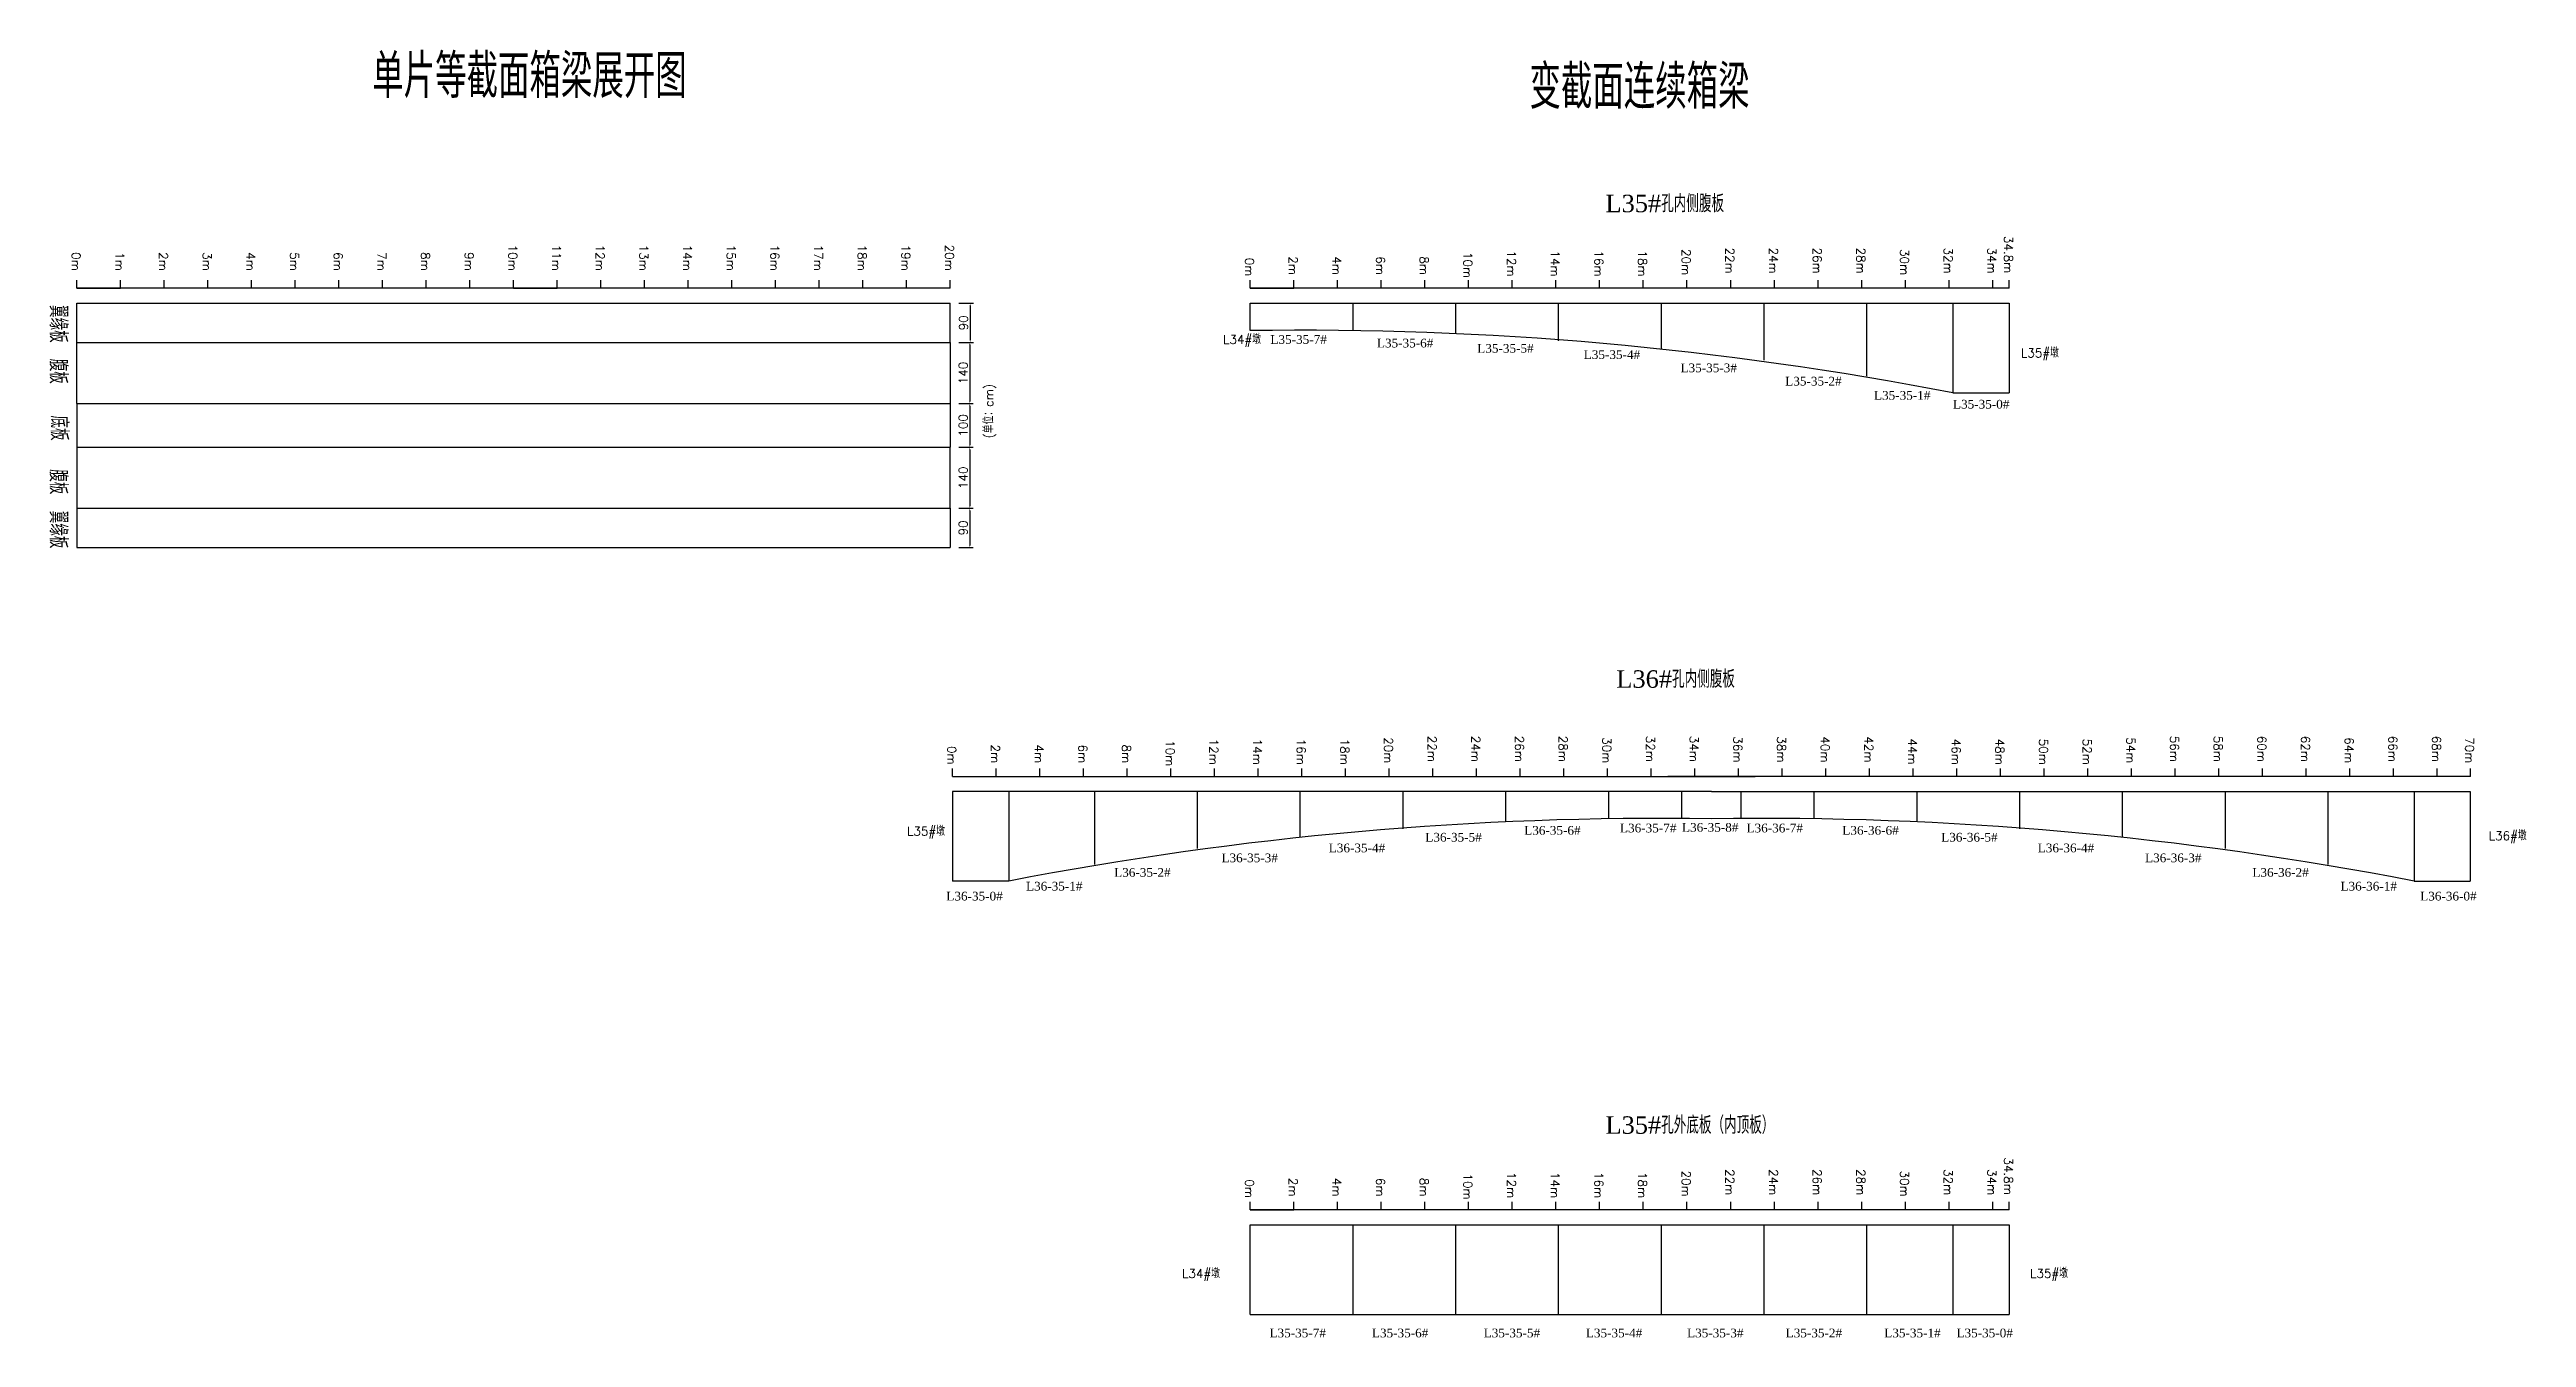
# Model space of a CAD drawing. Header units: millimetres. Extents: x -1282 to 12907, y -5521 to 1235.
# Drawn here: x 7235 to 12907, y -1802 to 1149 of the extents above; entities that cross this region are included whole.
import ezdxf

# ---------------------------------------------------------------- set-up
doc = ezdxf.new("R2010")
doc.units = ezdxf.units.MM
doc.layers.add('底图', color=7, linetype='Continuous')
doc.styles.get("Standard").update_dxf_attribs({"font": 'txt', "bigfont": 'gbcbig.shx'})
doc.dimstyles.new('ISO-25', dxfattribs={"dimtxt": 20, "dimasz": 5, "dimexe": 8, "dimexo": 20, "dimgap": 5, "dimtad": 1, "dimtxsty": 'Standard', "dimcen": 10, "dimadec": 0, "dimazin": 0, "dimtfac": 1, "dimtmove": 0, "dimatfit": 3, "dimfxl": 1, "dimarcsym": 0})

msp = doc.modelspace()

# ---------------------------------------------------------------- texts
at = {"layer": '底图'}
for s, p in [('12m', (10573.099, 688.511)), ('14m', (10673.099, 688.511)), ('16m', (10773.099, 688.511)), ('18m', (10873.099, 688.511)), ('20m', (10973.099, 691.844)), ('22m', (11073.099, 695.177)), ('24m', (11173.099, 695.177)), ('26m', (11273.099, 695.177)), ('28m', (11373.099, 695.177)), ('30m', (11473.099, 691.844)), ('32m', (11573.099, 695.177)), ('34m', (11673.099, 695.177)), ('34.8m', (11711.006, 721.844)), ('0m', (9973.099, 671.844)), ('2m', (10073.099, 675.177)), ('4m', (10173.099, 675.177)), ('6m', (10273.099, 675.177)), ('8m', (10373.099, 675.177)), ('10m', (10473.099, 685.177)), ('0m', (9291.222, -446.762)), ('2m', (9391.222, -443.429)), ('4m', (9491.222, -443.429)), ('6m', (9591.222, -443.429)), ('8m', (9691.222, -443.429)), ('10m', (9791.222, -433.429)), ('12m', (9891.222, -430.096)), ('14m', (9991.222, -430.096)), ('16m', (10091.222, -430.096)), ('18m', (10191.222, -430.096)), ('20m', (10291.222, -426.762)), ('22m', (10391.222, -423.429)), ('24m', (10491.222, -423.429)), ('26m', (10591.222, -423.429)), ('28m', (10691.222, -423.429)), ('30m', (10791.222, -426.762)), ('32m', (10891.222, -423.429)), ('34m', (10991.222, -423.429)), ('36m', (11091.222, -424.71)), ('38m', (11191.222, -424.71)), ('40m', (11291.222, -424.71)), ('42m', (11391.222, -424.71)), ('44m', (11491.222, -429.685)), ('46m', (11591.222, -430.096)), ('48m', (11691.222, -430.096)), ('50m', (11791.222, -430.096)), ('52m', (11891.222, -430.096)), ('54m', (11991.222, -426.762)), ('56m', (12091.222, -423.429)), ('58m', (12191.222, -423.429)), ('60m', (12291.222, -423.429)), ('62m', (12391.222, -423.429)), ('64m', (12491.222, -426.762)), ('66m', (12591.222, -423.429)), ('68m', (12691.222, -423.429)), ('70m', (12767.035, -426.713)), ('34.8m', (11711.006, -1389.641)), ('0m', (9973.099, -1439.641)), ('2m', (10073.099, -1436.307)), ('4m', (10173.099, -1436.307)), ('6m', (10273.099, -1436.307)), ('8m', (10373.099, -1436.307)), ('10m', (10473.099, -1426.307)), ('12m', (10573.099, -1422.974)), ('14m', (10673.099, -1422.974)), ('16m', (10773.099, -1422.974)), ('18m', (10873.099, -1422.974)), ('20m', (10973.099, -1419.641)), ('22m', (11073.099, -1416.307)), ('24m', (11173.099, -1416.307)), ('26m', (11273.099, -1416.307)), ('28m', (11373.099, -1416.307)), ('30m', (11473.099, -1419.641)), ('32m', (11573.099, -1416.307)), ('34m', (11673.099, -1416.307))]:
    msp.add_text(s, height=20, rotation=270, dxfattribs=at).set_placement(p)
for s, insert, char_height, width, attachment_point in [('单片等截面箱梁展开图', (7974.314, 1138.028), 100, 705.605, 1), ('变截面连续箱梁', (10624.155, 1113.276), 100, 945.17795, 1), ('{\\fTimes New Roman|b0|i0|c186|p18;L35#}孔内侧腹板', (10798.291, 816.23), 40, 419.4294, 1), ('L34#墩', (10009.6, 467.95), 20, 137.0343, 9), ('{\\fTimes New Roman|b0|i0|c186|p18;L35-35-7#}', (10160.221, 474.222), 20, 137.0343, 9), ('{\\fTimes New Roman|b0|i0|c186|p18;L35-35-6#}', (10404.121, 466.102), 20, 137.0343, 9), ('{\\fTimes New Roman|b0|i0|c186|p18;L35-35-5#}', (10633.793, 453.922), 20, 137.0343, 9), ('{\\fTimes New Roman|b0|i0|c186|p18;L35-35-4#}', (10877.692, 439.713), 20, 137.0343, 9), ('L35#墩', (11836.493, 437.025), 20, 137.0343, 9), ('{\\fTimes New Roman|b0|i0|c186|p18;L35-35-3#}', (11099.234, 409.264), 20, 137.0343, 9), ('{\\fTimes New Roman|b0|i0|c186|p18;L35-35-2#}', (11339.068, 378.816), 20, 137.0343, 9), ('{\\fTimes New Roman|b0|i0|c186|p18;L35-35-1#}', (11542.317, 346.337), 20, 137.0343, 9), ('{\\fTimes New Roman|b0|i0|c186|p18;L35-35-0#}', (11723.209, 326.038), 20, 137.0343, 9), ('{\\fTimes New Roman|b0|i0|c186|p18;L36#}孔内侧腹板', (10823.085, -273.327), 40, 419.4294, 1), ('{\\fTimes New Roman|b0|i0|c186|p18;L36-35-8#}', (11102.675, -643.557), 20, 137.0343, 9), ('L35#墩', (9285.786, -658.876), 20, 137.0343, 9), ('{\\fTimes New Roman|b0|i0|c186|p18;L36-35-4#}', (10293.818, -690.652), 20, 137.0343, 9), ('{\\fTimes New Roman|b0|i0|c186|p18;L36-35-5#}', (10514.943, -666.114), 20, 137.0343, 9), ('{\\fTimes New Roman|b0|i0|c186|p18;L36-35-6#}', (10741.334, -650.339), 20, 137.0343, 9), ('{\\fTimes New Roman|b0|i0|c186|p18;L36-35-7#}', (10960.704, -645.081), 20, 137.0343, 9), ('{\\fTimes New Roman|b0|i0|c186|p18;L36-36-7#}', (11121.22, -645.081), 20, 137.0343, 7), ('{\\fTimes New Roman|b0|i0|c186|p18;L36-36-6#}', (11340.591, -650.339), 20, 137.0343, 7), ('{\\fTimes New Roman|b0|i0|c186|p18;L36-36-5#}', (11566.981, -666.114), 20, 137.0343, 7), ('{\\fTimes New Roman|b0|i0|c186|p18;L36-36-4#}', (11788.107, -690.652), 20, 137.0343, 7), ('L36#墩', (12907.561, -669.109), 20, 137.0343, 9), ('{\\fTimes New Roman|b0|i0|c186|p18;L36-35-2#}', (9802.428, -746.74), 20, 137.0343, 9), ('{\\fTimes New Roman|b0|i0|c186|p18;L36-35-3#}', (10048.123, -713.438), 20, 137.0343, 9), ('{\\fTimes New Roman|b0|i0|c186|p18;L36-36-3#}', (12033.802, -713.438), 20, 137.0343, 7), ('{\\fTimes New Roman|b0|i0|c186|p18;L36-36-2#}', (12279.497, -746.74), 20, 137.0343, 7), ('{\\fTimes New Roman|b0|i0|c186|p18;L36-35-0#}', (9418.09, -801.074), 20, 137.0343, 9), ('{\\fTimes New Roman|b0|i0|c186|p18;L36-35-1#}', (9600.607, -778.289), 20, 137.0343, 9), ('{\\fTimes New Roman|b0|i0|c186|p18;L36-36-1#}', (12481.318, -778.289), 20, 137.0343, 7), ('{\\fTimes New Roman|b0|i0|c186|p18;L36-36-0#}', (12663.834, -801.074), 20, 137.0343, 7), ('{\\fTimes New Roman|b0|i0|c186|p18;L35#}孔外底板（内顶板）', (10798.291, -1295.255), 40, 419.4294, 1), ('L34#墩', (9915.519, -1672.284), 20, 137.0343, 9), ('L35#墩', (11857.4, -1671.888), 20, 137.0343, 9), ('{\\fTimes New Roman|b0|i0|c186|p18;L35-35-7#}', (10158.097, -1802.053), 20, 137.0343, 9), ('{\\fTimes New Roman|b0|i0|c186|p18;L35-35-6#}', (10392.648, -1802.053), 20, 137.0343, 9), ('{\\fTimes New Roman|b0|i0|c186|p18;L35-35-5#}', (10648.655, -1802.053), 20, 137.0343, 9), ('{\\fTimes New Roman|b0|i0|c186|p18;L35-35-4#}', (10882.489, -1802.053), 20, 137.0343, 9), ('{\\fTimes New Roman|b0|i0|c186|p18;L35-35-3#}', (11114.306, -1802.053), 20, 137.0343, 9), ('{\\fTimes New Roman|b0|i0|c186|p18;L35-35-2#}', (11340.077, -1802.053), 20, 137.0343, 9), ('{\\fTimes New Roman|b0|i0|c186|p18;L35-35-1#}', (11565.847, -1802.053), 20, 137.0343, 9), ('{\\fTimes New Roman|b0|i0|c186|p18;L35-35-0#}', (11731.143, -1802.053), 20, 137.0343, 9)]:
    msp.add_mtext(s, dxfattribs=dict(at, insert=insert, char_height=char_height, width=width, attachment_point=attachment_point))
for s, insert, char_height, width, attachment_point, rotation in [('0m', (7286.088, 641.844), 20, 90.49877, 9, 270), ('2m', (7486.088, 641.844), 20, 90.49877, 9, 270), ('3m', (7586.088, 641.844), 20, 90.49877, 9, 270), ('4m', (7686.088, 641.844), 20, 90.49877, 9, 270), ('5m', (7786.088, 641.844), 20, 90.49877, 9, 270), ('6m', (7886.088, 641.844), 20, 90.49877, 9, 270), ('7m', (7986.088, 641.844), 20, 90.49877, 9, 270), ('8m', (8086.088, 641.844), 20, 90.49877, 9, 270), ('9m', (8186.088, 641.844), 20, 90.49877, 9, 270), ('10m', (8286.088, 641.844), 20, 90.49877, 9, 270), ('11m', (8386.088, 641.844), 20, 90.49877, 9, 270), ('12m', (8486.088, 641.844), 20, 90.49877, 9, 270), ('13m', (8586.088, 641.844), 20, 90.49877, 9, 270), ('14m', (8686.088, 641.844), 20, 90.49877, 9, 270), ('15m', (8786.088, 641.844), 20, 90.49877, 9, 270), ('16m', (8886.088, 641.844), 20, 90.49877, 9, 270), ('17m', (8986.088, 641.844), 20, 90.49877, 9, 270), ('18m', (9086.088, 641.844), 20, 90.49877, 9, 270), ('19m', (9186.088, 641.844), 20, 90.49877, 9, 270), ('20m', (9286.088, 641.844), 20, 90.49877, 9, 270), ('1m', (7386.088, 641.844), 20, 90.49877, 9, 270), ('翼缘板', (7235.404, 563.592), 40, 230.21945, 7, 270), ('腹板', (7235.404, 440.569), 40, 230.21945, 7, 270), ('(单位：cm)', (9402.985, 382.996), 20, 137.0343, 9, 90), ('底板', (7237.611, 310.501), 40, 230.21945, 7, 270), ('腹板', (7235.404, 187.364), 40, 230.21945, 7, 270), ('翼缘板', (7235.404, 92.252), 40, 230.21945, 7, 270)]:
    msp.add_mtext(s, dxfattribs=dict(at, insert=insert, char_height=char_height, width=width, attachment_point=attachment_point, rotation=rotation))

# ---------------------------------------------------------------- blocks, each defined once
blk = doc.blocks.new('*D23')
at = {"layer": 'Defpoints', "color": 0}
for p in [(9297.9, 477.8), (9297.9, 337.8), (9342.6, 337.8)]:
    blk.add_point(p, dxfattribs=at)
at = {"layer": '底图', "color": 0, "lineweight": -2}
for p, q in [((9317.9, 477.8), (9350.6, 477.8)), ((9342.6, 472.8), (9342.6, 342.8)), ((9317.9, 337.8), (9350.6, 337.8))]:
    blk.add_line(p, q, dxfattribs=at)
at = {"layer": '底图', "color": 0}
for points in [[(9341.7, 472.8), (9343.4, 472.8), (9342.6, 477.8)], [(9341.7, 342.8), (9343.4, 342.8), (9342.6, 337.8)]]:
    blk.add_solid(points, dxfattribs=at)
at = {"layer": '底图', "color": 0, "insert": (9327.6, 407.8), "char_height": 20, "attachment_point": 5, "rotation": 90}
blk.add_mtext('140', dxfattribs=at)
blk = doc.blocks.new('*D18')
at = {"layer": 'Defpoints', "color": 0}
for p in [(9297.9, 337.8), (9297.9, 237.8), (9342.6, 237.8)]:
    blk.add_point(p, dxfattribs=at)
at = {"layer": '底图', "color": 0, "lineweight": -2}
for p, q in [((9317.9, 337.8), (9350.6, 337.8)), ((9342.6, 332.8), (9342.6, 242.8)), ((9317.9, 237.8), (9350.6, 237.8))]:
    blk.add_line(p, q, dxfattribs=at)
at = {"layer": '底图', "color": 0}
for points in [[(9341.7, 332.8), (9343.4, 332.8), (9342.6, 337.8)], [(9341.7, 242.8), (9343.4, 242.8), (9342.6, 237.8)]]:
    blk.add_solid(points, dxfattribs=at)
at = {"layer": '底图', "color": 0, "insert": (9327.6, 287.8), "char_height": 20, "attachment_point": 5, "rotation": 90}
blk.add_mtext('100', dxfattribs=at)
blk = doc.blocks.new('*D19')
at = {"layer": 'Defpoints', "color": 0}
for p in [(9297.9, 237.8), (9297.9, 97.8), (9342.6, 97.8)]:
    blk.add_point(p, dxfattribs=at)
at = {"layer": '底图', "color": 0, "lineweight": -2}
for p, q in [((9317.9, 237.8), (9350.6, 237.8)), ((9342.6, 232.8), (9342.6, 102.8)), ((9317.9, 97.8), (9350.6, 97.8))]:
    blk.add_line(p, q, dxfattribs=at)
at = {"layer": '底图', "color": 0}
for points in [[(9341.7, 232.8), (9343.4, 232.8), (9342.6, 237.8)], [(9341.7, 102.8), (9343.4, 102.8), (9342.6, 97.8)]]:
    blk.add_solid(points, dxfattribs=at)
at = {"layer": '底图', "color": 0, "insert": (9327.6, 167.8), "char_height": 20, "attachment_point": 5, "rotation": 90}
blk.add_mtext('140', dxfattribs=at)
blk = doc.blocks.new('*D20')
at = {"layer": 'Defpoints', "color": 0}
for p in [(9297.9, 97.8), (9297.9, 7.8), (9342.6, 7.8)]:
    blk.add_point(p, dxfattribs=at)
at = {"layer": '底图', "color": 0, "lineweight": -2}
for p, q in [((9317.9, 97.8), (9350.6, 97.8)), ((9342.6, 92.8), (9342.6, 12.8)), ((9317.9, 7.8), (9350.6, 7.8))]:
    blk.add_line(p, q, dxfattribs=at)
at = {"layer": '底图', "color": 0}
for points in [[(9341.7, 92.8), (9343.4, 92.8), (9342.6, 97.8)], [(9341.7, 12.8), (9343.4, 12.8), (9342.6, 7.8)]]:
    blk.add_solid(points, dxfattribs=at)
at = {"layer": '底图', "color": 0, "insert": (9327.6, 52.8), "char_height": 20, "attachment_point": 5, "rotation": 90}
blk.add_mtext('90', dxfattribs=at)
blk = doc.blocks.new('*D21')
at = {"layer": 'Defpoints', "color": 0}
for p in [(9297.9, 567.8), (9297.9, 477.8), (9343.4, 477.8)]:
    blk.add_point(p, dxfattribs=at)
at = {"layer": '底图', "color": 0, "lineweight": -2}
for p, q in [((9317.9, 567.8), (9351.4, 567.8)), ((9343.4, 562.8), (9343.4, 482.8)), ((9317.9, 477.8), (9351.4, 477.8))]:
    blk.add_line(p, q, dxfattribs=at)
at = {"layer": '底图', "color": 0}
for points in [[(9342.6, 562.8), (9344.2, 562.8), (9343.4, 567.8)], [(9342.6, 482.8), (9344.2, 482.8), (9343.4, 477.8)]]:
    blk.add_solid(points, dxfattribs=at)
at = {"layer": '底图', "color": 0, "insert": (9328.4, 522.8), "char_height": 20, "attachment_point": 5, "rotation": 90}
blk.add_mtext('90', dxfattribs=at)

# ---------------------------------------------------------------- dimensions: what is measured, and where the dimension line sits
at = {"layer": '底图'}
for base, p1, p2, angle, picture, middle in [((9343.407, 477.828), (9297.922, 567.828), (9297.922, 477.828), 90, '*D21', (9328.407, 522.828)), ((9342.573, 337.828), (9297.922, 477.828), (9297.922, 337.828), 270, '*D23', (9327.573, 407.828))]:
    dim = msp.add_linear_dim(base=base, p1=p1, p2=p2, angle=angle, dimstyle='ISO-25', dxfattribs=at)
    dim.commit()
    dim.dimension.update_dxf_attribs({"geometry": picture, "text_midpoint": middle})
for base, p1, p2, picture, middle in [((9342.573, 237.828), (9297.922, 337.828), (9297.922, 237.828), '*D18', (9327.573, 287.828)), ((9342.573, 97.828), (9297.922, 237.828), (9297.922, 97.828), '*D19', (9327.573, 167.828)), ((9342.573, 7.828), (9297.922, 97.828), (9297.922, 7.828), '*D20', (9327.573, 52.828))]:
    dim = msp.add_linear_dim(base=base, p1=p1, p2=p2, angle=270, dimstyle='ISO-25', override={"dimtmove": 1}, dxfattribs=at)
    dim.commit()
    dim.dimension.update_dxf_attribs({"geometry": picture, "text_midpoint": middle})

# ---------------------------------------------------------------- linework, layer by layer
at = {"layer": '底图'}
for p, q in [((7297.922, 601.901), (7297.922, 620.508)), ((8297.922, 601.901), (7297.922, 601.901)), ((7297.922, 601.901), (7397.922, 601.901)), ((7297.922, 567.828), (9297.922, 567.828)), ((7297.922, 477.828), (7297.922, 567.828)), ((7397.922, 601.901), (7397.922, 620.508)), ((7497.922, 601.901), (7497.922, 620.508)), ((7597.922, 601.901), (7597.922, 620.508)), ((7697.922, 601.901), (7697.922, 620.508)), ((7797.922, 601.901), (7797.922, 620.508)), ((7897.922, 601.901), (7897.922, 620.508)), ((7997.922, 601.901), (7997.922, 620.508)), ((8097.922, 601.901), (8097.922, 620.508)), ((8197.922, 601.901), (8197.922, 620.508)), ((8297.922, 601.901), (8297.922, 620.508)), ((8297.922, 601.901), (8297.922, 620.508)), ((9297.922, 601.901), (8297.922, 601.901)), ((8297.922, 601.901), (8397.922, 601.901)), ((8397.922, 601.901), (8397.922, 620.508)), ((8497.922, 601.901), (8497.922, 620.508)), ((8597.922, 601.901), (8597.922, 620.508)), ((8697.922, 601.901), (8697.922, 620.508)), ((8797.922, 601.901), (8797.922, 620.508)), ((8897.922, 601.901), (8897.922, 620.508)), ((8997.922, 601.901), (8997.922, 620.508)), ((9097.922, 601.901), (9097.922, 620.508)), ((9197.922, 601.901), (9197.922, 620.508)), ((9297.922, 601.901), (9297.922, 620.508)), ((9297.922, 477.828), (9297.922, 567.828)), ((9984.933, 601.901), (9984.933, 620.508)), ((11722.84, 601.901), (9984.933, 601.901)), ((9984.933, 601.901), (10084.933, 601.901)), ((9984.933, 567.828), (11722.568, 567.828)), ((9984.933, 504.937), (9984.933, 567.828)), ((10084.933, 601.901), (10084.933, 620.508)), ((10184.933, 601.901), (10184.933, 620.508)), ((10220.295, 504.982), (10220.295, 567.828)), ((10284.933, 601.901), (10284.933, 620.508)), ((10384.933, 601.901), (10384.933, 620.508)), ((10455.657, 497.914), (10455.657, 567.828)), ((10484.933, 601.901), (10484.933, 620.508)), ((10584.933, 601.901), (10584.933, 620.508)), ((10684.933, 601.901), (10684.933, 620.508)), ((10691.019, 481.772), (10691.019, 567.828)), ((10784.933, 601.901), (10784.933, 620.508)), ((10884.933, 601.901), (10884.933, 620.508)), ((10926.38, 464.224), (10926.38, 567.828)), ((10984.933, 601.901), (10984.933, 620.508)), ((11084.933, 601.901), (11084.933, 620.508)), ((11161.742, 437.139), (11161.742, 567.828)), ((11184.933, 601.901), (11184.933, 620.508)), ((11284.933, 601.901), (11284.933, 620.508)), ((11384.933, 601.901), (11384.933, 620.508)), ((11397.104, 400.386), (11397.104, 567.828)), ((11484.933, 601.901), (11484.933, 620.508)), ((11584.933, 601.901), (11584.933, 620.508)), ((11593.63, 567.828), (11593.63, 362.158)), ((11684.933, 601.901), (11684.933, 620.508)), ((11722.568, 567.828), (11722.568, 362.158)), ((11722.84, 601.901), (11722.84, 620.508)), ((7297.922, 477.828), (9297.922, 477.828)), ((7297.922, 337.828), (7297.922, 477.828)), ((9297.922, 477.828), (9297.922, 337.828)), ((11593.63, 362.158), (11722.568, 362.158)), ((7297.922, 337.828), (7297.922, 237.828)), ((7297.922, 337.828), (9297.922, 337.828)), ((9297.922, 337.828), (9297.922, 237.828)), ((7297.922, 237.828), (7297.922, 97.828)), ((7297.922, 237.828), (9297.922, 237.828)), ((9297.922, 97.828), (9297.922, 237.828)), ((7297.922, 97.828), (9297.922, 97.828)), ((7297.922, 97.828), (7297.922, 7.828)), ((9297.922, 97.828), (9297.922, 7.828)), ((7297.922, 7.828), (9297.922, 7.828)), ((9303.056, -516.705), (9303.056, -498.098)), ((9403.056, -516.705), (9403.056, -498.098)), ((9503.056, -516.705), (9503.056, -498.098)), ((9603.056, -516.705), (9603.056, -498.098)), ((9703.056, -516.705), (9703.056, -498.098)), ((9803.056, -516.705), (9803.056, -498.098)), ((9903.056, -516.705), (9903.056, -498.098)), ((10003.056, -516.705), (10003.056, -498.098)), ((10103.056, -516.705), (10103.056, -498.098)), ((10203.056, -516.705), (10203.056, -498.098)), ((10303.056, -516.705), (10303.056, -498.098)), ((10403.056, -516.705), (10403.056, -498.098)), ((10503.056, -516.705), (10503.056, -498.098)), ((10603.056, -516.705), (10603.056, -498.098)), ((10703.056, -516.705), (10703.056, -498.098)), ((10803.056, -516.705), (10803.056, -498.098)), ((10903.056, -516.705), (10903.056, -498.098)), ((11003.056, -516.705), (11003.056, -498.098)), ((11103.056, -516.705), (11103.056, -498.098)), ((11203.056, -516.705), (11203.056, -498.098)), ((11303.056, -516.705), (11303.056, -498.098)), ((11403.056, -516.705), (11403.056, -498.098)), ((11503.056, -516.705), (11503.056, -498.098)), ((11603.056, -516.705), (11603.056, -498.098)), ((11703.056, -516.705), (11703.056, -498.098)), ((11803.056, -516.705), (11803.056, -498.098)), ((11903.056, -516.705), (11903.056, -498.098)), ((12003.056, -516.705), (12003.056, -498.098)), ((12103.056, -516.705), (12103.056, -498.098)), ((12203.056, -516.705), (12203.056, -498.098)), ((12303.056, -516.705), (12303.056, -498.098)), ((12403.056, -516.705), (12403.056, -498.098)), ((12503.056, -516.705), (12503.056, -498.098)), ((12603.056, -516.705), (12603.056, -498.098)), ((12703.056, -516.705), (12703.056, -498.098)), ((12778.869, -516.705), (12778.869, -498.098)), ((9303.056, -516.705), (11040.962, -516.705)), ((11040.962, -550.778), (9303.327, -550.778)), ((9303.327, -550.778), (9303.327, -756.448)), ((9432.266, -550.778), (9432.266, -756.448)), ((9628.792, -718.22), (9628.792, -550.778)), ((9864.153, -681.467), (9864.153, -550.778)), ((10099.515, -654.383), (10099.515, -550.778)), ((10334.877, -636.834), (10334.877, -550.778)), ((10570.239, -620.692), (10570.239, -550.778)), ((10805.601, -613.624), (10805.601, -550.778)), ((11040.962, -516.705), (10940.962, -516.705)), ((10973.235, -613.669), (10973.235, -550.778)), ((12778.869, -516.705), (11040.962, -516.705)), ((11040.962, -516.705), (11140.962, -516.705)), ((11040.962, -550.778), (12778.597, -550.778)), ((11108.689, -613.669), (11108.689, -550.778)), ((11276.324, -613.624), (11276.324, -550.778)), ((11511.686, -620.692), (11511.686, -550.778)), ((11747.048, -636.834), (11747.048, -550.778)), ((11982.409, -654.383), (11982.409, -550.778)), ((12217.771, -681.467), (12217.771, -550.778)), ((12453.133, -718.22), (12453.133, -550.778)), ((12649.659, -550.778), (12649.659, -756.448)), ((12778.597, -550.778), (12778.597, -756.448)), ((9432.266, -756.448), (9303.327, -756.448)), ((12649.659, -756.448), (12778.597, -756.448)), ((9984.933, -1509.583), (9984.933, -1490.976)), ((11722.84, -1509.583), (9984.933, -1509.583)), ((9984.933, -1509.583), (10084.933, -1509.583)), ((10084.933, -1509.583), (10084.933, -1490.976)), ((10184.933, -1509.583), (10184.933, -1490.976)), ((10284.933, -1509.583), (10284.933, -1490.976)), ((10384.933, -1509.583), (10384.933, -1490.976)), ((10484.933, -1509.583), (10484.933, -1490.976)), ((10584.933, -1509.583), (10584.933, -1490.976)), ((10684.933, -1509.583), (10684.933, -1490.976)), ((10784.933, -1509.583), (10784.933, -1490.976)), ((10884.933, -1509.583), (10884.933, -1490.976)), ((10984.933, -1509.583), (10984.933, -1490.976)), ((11084.933, -1509.583), (11084.933, -1490.976)), ((11184.933, -1509.583), (11184.933, -1490.976)), ((11284.933, -1509.583), (11284.933, -1490.976)), ((11384.933, -1509.583), (11384.933, -1490.976)), ((11484.933, -1509.583), (11484.933, -1490.976)), ((11584.933, -1509.583), (11584.933, -1490.976)), ((11684.933, -1509.583), (11684.933, -1490.976)), ((11722.84, -1509.583), (11722.84, -1490.976)), ((9984.933, -1543.657), (11722.568, -1543.657)), ((9984.933, -1749.327), (9984.933, -1543.657)), ((10220.295, -1749.327), (10220.295, -1543.657)), ((10455.657, -1749.327), (10455.657, -1543.657)), ((10691.019, -1749.327), (10691.019, -1543.657)), ((10926.38, -1749.327), (10926.38, -1543.657)), ((11161.742, -1749.327), (11161.742, -1543.657)), ((11397.104, -1749.327), (11397.104, -1543.657)), ((11593.63, -1543.657), (11593.63, -1749.327)), ((11722.568, -1543.657), (11722.568, -1749.327)), ((9984.933, -1749.327), (11722.568, -1749.327))]:
    msp.add_line(p, q, dxfattribs=at)
for centre, start, end in [((10104.115, -7286.253), 78.9796845, 90.8763813), ((10921.781, -8404.859), 89.1236187, 101.0203155), ((11160.144, -8404.859), 78.9796845, 90.8763813)]:
    msp.add_arc(centre, 7792.101, start, end, dxfattribs=at)

msp.set_redraw_order([(e.dxf.handle, doc.entitydb.next_handle()) for e in msp.query("TEXT MTEXT ATTDEF DIMENSION ARC_DIMENSION")])  # texts and dimensions are drawn at this point

doc.saveas('drawing.dxf')
